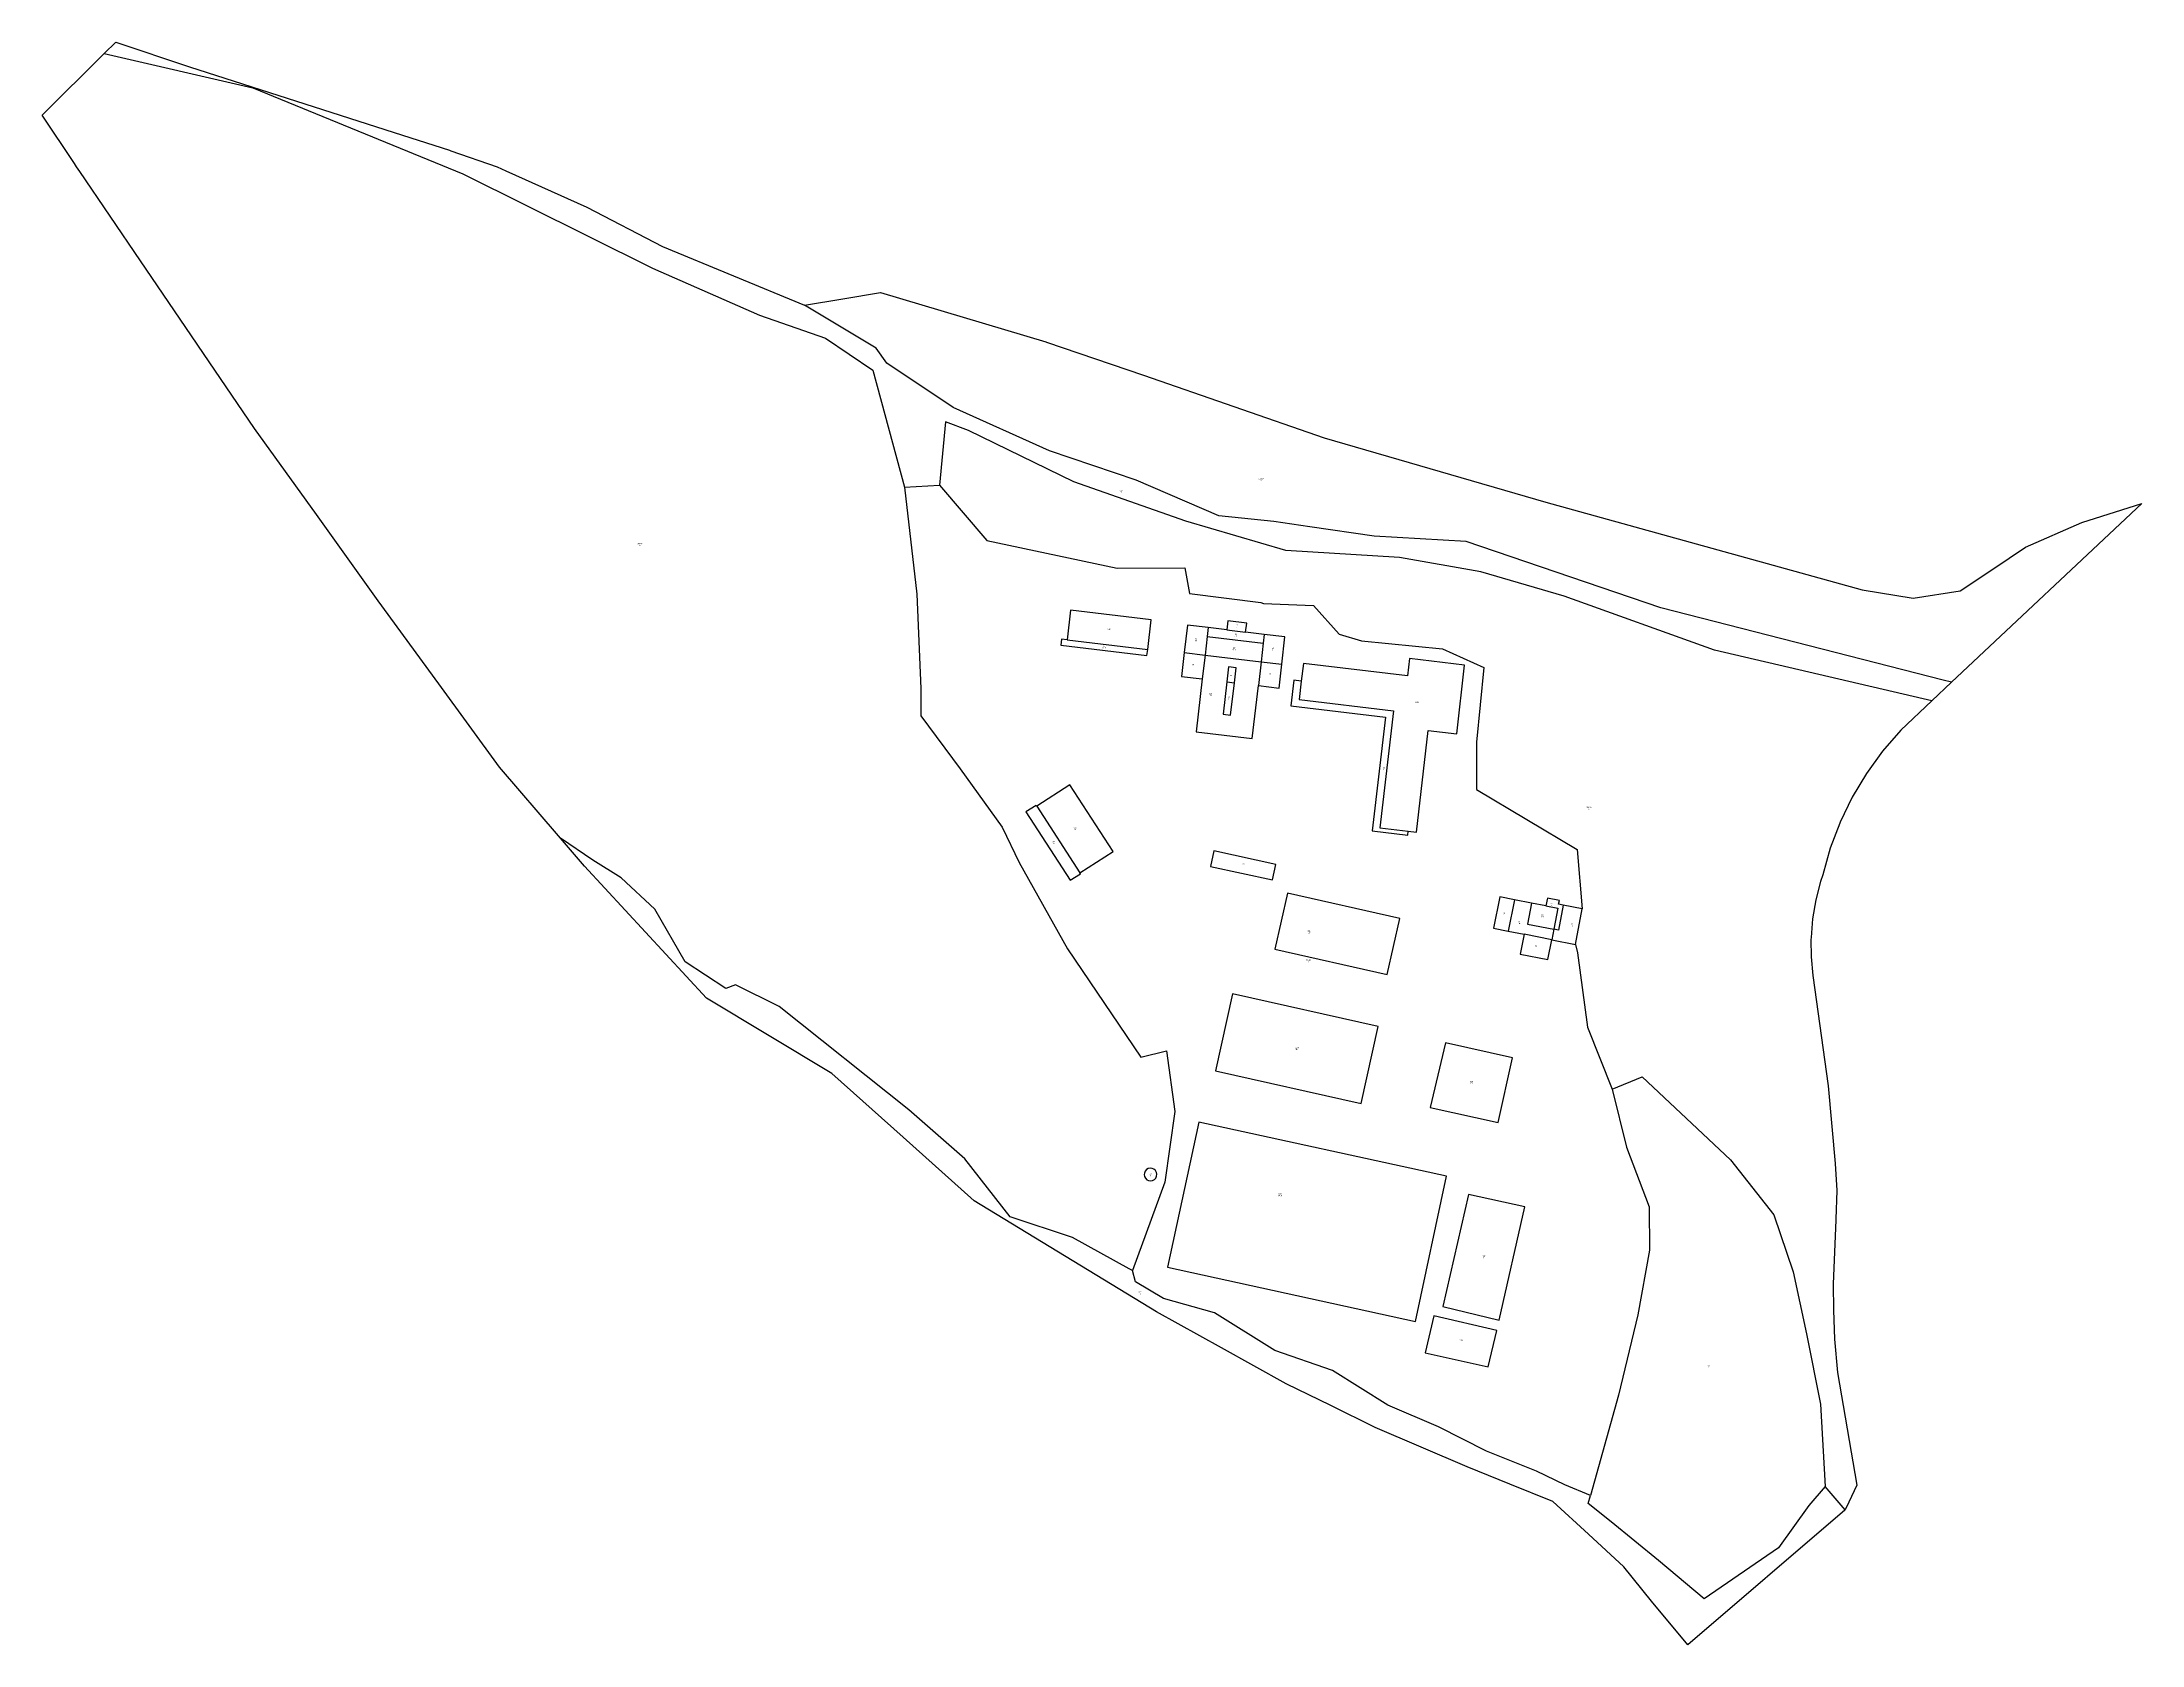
# Model space of a CAD drawing. Header units: metres. Extents: x 482697 to 483361, y 4630109 to 4630616.
import ezdxf
from ezdxf.enums import TextEntityAlignment as Align

# ---------------------------------------------------------------- set-up
doc = ezdxf.new("R2010")
doc.units = ezdxf.units.M

msp = doc.modelspace()

# ---------------------------------------------------------------- linework, layer by layer
at = {"layer": 'PG-LI'}
for p, q in [((482960.97, 4630518.84), (482938.3555, 4630532.4395)), ((482959.92, 4630511.97), (482969.93, 4630474.93)), ((482982.92, 4630495.64), (482981, 4630475.59)), ((482969.93, 4630474.93), (482981, 4630475.59)), ((483022.4, 4630436.09), (483021.32, 4630426.71)), ((483059.36, 4630431.32), (483058.36, 4630422.67)), ((483065.92, 4630430.54), (483059.36, 4630431.32)), ((483065.92, 4630430.54), (483065.6, 4630427.76)), ((483071.8, 4630429.84), (483065.92, 4630430.54)), ((483072.12, 4630432.71), (483071.8, 4630429.84)), ((483021.32, 4630426.71), (483046.8, 4630423.67)), ((483065.6, 4630427.76), (483064.92, 4630421.88)), ((483065.6, 4630427.76), (483083.32, 4630425.65)), ((483071.8, 4630429.84), (483077.76, 4630429.12)), ((483083.64, 4630428.42), (483077.76, 4630429.12)), ((483083.32, 4630425.65), (483082.64, 4630419.77)), ((483083.64, 4630428.42), (483083.32, 4630425.65)), ((483090.2, 4630427.64), (483083.64, 4630428.42)), ((483089.2, 4630418.98), (483090.2, 4630427.64)), ((483058.36, 4630422.67), (483064.92, 4630421.88)), ((483064.92, 4630421.88), (483064.06, 4630414.36)), ((483064.92, 4630421.88), (483082.64, 4630419.77)), ((483072.36, 4630418.16), (483071.82, 4630413.43)), ((483082.64, 4630419.77), (483081.78, 4630412.25)), ((483082.64, 4630419.77), (483089.2, 4630418.98)), ((483096.06, 4630419.22), (483095.36, 4630413.65)), ((483071.82, 4630413.43), (483074.22, 4630413.15)), ((483022.23, 4630380.83), (483011.73, 4630374.08)), ((483011.73, 4630374.08), (483025.39, 4630353.08)), ((482871.37, 4630357.04), (482861.2045, 4630363.9695)), ((483162.72, 4630344.56), (483160.79, 4630334.6)), ((483168.1, 4630343.5), (483162.72, 4630344.56)), ((483173.19, 4630345.08), (483172.71, 4630342.59)), ((483172.71, 4630342.59), (483168.1, 4630343.5)), ((483178.18, 4630342.81), (483176.66, 4630334.92)), ((483184.19, 4630341.62), (483178.18, 4630342.81)), ((483182.03, 4630330.42), (483184.19, 4630341.62)), ((483160.79, 4630334.6), (483165.79, 4630333.62)), ((483174.53, 4630331.89), (483165.79, 4630333.62)), ((483175.18, 4630335.21), (483174.53, 4630331.89)), ((483174.53, 4630331.89), (483182.03, 4630330.42)), ((483176.66, 4630334.92), (483175.18, 4630335.21)), ((483185.83, 4630304.27), (483193.68, 4630284.72)), ((483042.93, 4630223.83), (483042.04, 4630227.41)), ((483267.2845, 4630151.684), (483261, 4630159.08)), ((483186.05, 4630153.68), (483186.77, 4630156.29))]:
    msp.add_line(p, q, dxfattribs=at)
for points in [[(482716.946, 4630612.021), (482763.93, 4630601.11), (482830.33, 4630573.94), (482890.26, 4630544.19), (482924.12, 4630529.34), (482945, 4630522.02), (482959.92, 4630511.97)], [(483300.9205, 4630413.2635), (483298.2955, 4630413.9365), (483209.01, 4630436.83), (483147.48, 4630457.79), (483118.44, 4630459.5), (483098.01, 4630462.38), (483086.65, 4630464.07), (483069.28, 4630465.84), (483043.12, 4630477.19), (483015.72, 4630486.38), (482985.32, 4630500.1), (482964.36, 4630514.16), (482960.97, 4630518.84)], [(483294.6585, 4630407.3875), (483291.9155, 4630408.0265), (483226.02, 4630423.38), (483178.5, 4630440.53), (483152.13, 4630448.2), (483126.44, 4630452.7), (483090.47, 4630454.96), (483058.85, 4630464.24), (483023.49, 4630476.66), (482990.13, 4630492.9), (482982.92, 4630495.64)], [(482969.93, 4630474.93), (482973.78, 4630441.11), (482975.08, 4630411.31), (482975.12, 4630402.64), (482987.48, 4630385.95), (483000.8, 4630367.49), (483006.13, 4630356.31), (483021.47, 4630328.99), (483044.68, 4630294.78), (483052.79, 4630296.74), (483055.39, 4630277.65), (483052.22, 4630255.32), (483042.04, 4630227.41)], [(482981, 4630475.59), (482995.95, 4630458.05), (483037.19, 4630449.29), (483058.51, 4630449.42), (483059.98, 4630441.29), (483082.6, 4630438.53), (483083.4, 4630438.18), (483099.2, 4630437.52), (483107.32, 4630428.51), (483114.44, 4630426.33), (483140, 4630423.82), (483153.08, 4630417.91), (483150.72, 4630394.34), (483150.74, 4630379.42), (483182.58, 4630360.46), (483184.19, 4630341.62)], [(483046.8, 4630423.67), (483047.88, 4630433.05), (483022.4, 4630436.09)], [(483077.76, 4630429.12), (483078.1, 4630432), (483072.12, 4630432.71)], [(483021.32, 4630426.71), (483019.54, 4630426.92), (483019.32, 4630425.04), (483046.58, 4630421.79), (483046.8, 4630423.67)], [(483058.36, 4630422.67), (483057.5, 4630415.14), (483064.06, 4630414.36)], [(483074.22, 4630413.15), (483074.76, 4630417.87), (483072.36, 4630418.16)], [(483081.78, 4630412.25), (483088.34, 4630411.46), (483089.2, 4630418.98)], [(483129.18, 4630366.22), (483131.76, 4630365.92), (483135.48, 4630398.08), (483144.5, 4630397), (483147, 4630418.7), (483129.54, 4630420.78), (483128.9, 4630415.3), (483096.06, 4630419.22)], [(483064.06, 4630414.36), (483062.14, 4630397.63), (483079.84, 4630395.51), (483081.78, 4630412.25)], [(483071.82, 4630413.43), (483070.64, 4630403.17), (483073.02, 4630402.89), (483074.22, 4630413.15)], [(483095.36, 4630413.65), (483093.02, 4630413.93), (483092.08, 4630405.85), (483121.94, 4630402.28), (483117.78, 4630366.28), (483129.04, 4630364.93), (483129.18, 4630366.22)], [(483095.36, 4630413.65), (483094.64, 4630407.85), (483124.48, 4630404.29), (483120.22, 4630367.29), (483129.18, 4630366.22)], [(483025.39, 4630353.08), (483035.88, 4630359.83), (483022.23, 4630380.83)], [(483011.73, 4630374.08), (483011.54, 4630374.37), (483008.31, 4630372.29), (483022.34, 4630350.7), (483025.58, 4630352.78), (483025.39, 4630353.08)], [(483086.22, 4630350.83), (483087.26, 4630355.71), (483067.66, 4630359.96), (483066.62, 4630355.08), (483086.22, 4630350.83)], [(483042.04, 4630227.41), (483040.98, 4630227.84), (483023, 4630237.8), (483003.37, 4630244.34), (482988.99, 4630262.68), (482971.31, 4630278.17), (482930.32, 4630310.77), (482916.54, 4630317.63), (482913.48, 4630316.49), (482900.61, 4630324.91), (482890.97, 4630341.54), (482880.39, 4630351.49), (482871.37, 4630357.04)], [(483122.54, 4630320.92), (483126.48, 4630338.65), (483090.99, 4630346.66), (483087.04, 4630328.93), (483122.54, 4630320.92)], [(483162.72, 4630344.56), (483158.07, 4630345.48), (483156.15, 4630335.52), (483160.79, 4630334.6)], [(483178.18, 4630342.81), (483176.7, 4630343.1), (483176.94, 4630344.34), (483173.19, 4630345.08)], [(483168.1, 4630343.5), (483166.82, 4630336.86), (483175.18, 4630335.21)], [(483172.71, 4630342.59), (483176.46, 4630341.85), (483175.18, 4630335.21)], [(483165.79, 4630333.62), (483164.59, 4630327.39), (483173.33, 4630325.67), (483174.53, 4630331.89)], [(483182.03, 4630330.42), (483182.69, 4630327.81), (483185.83, 4630304.27)], [(483073.63, 4630314.82), (483068.26, 4630290.45), (483114.24, 4630280.17), (483119.61, 4630304.53), (483073.63, 4630314.82)], [(483136.1, 4630278.92), (483157.62, 4630274.1), (483162.13, 4630294.57), (483140.9, 4630299.32), (483136.1, 4630278.92)], [(483193.68, 4630284.72), (483198.12, 4630266.39), (483205.34, 4630247.46), (483205.39, 4630233.81), (483201.73, 4630213.34), (483195.6, 4630187.91), (483186.77, 4630156.29)], [(483193.68, 4630284.72), (483203.13, 4630288.58), (483231.02, 4630262.37), (483244.78, 4630244.95), (483250.88, 4630226.96), (483255.11, 4630207.31), (483259.46, 4630185.06), (483261, 4630159.08)], [(483062.94, 4630274.25), (483053.09, 4630228.39), (483131.44, 4630211.28), (483141.29, 4630257.14), (483062.94, 4630274.25)], [(483046.4, 4630259.23), (483045.99, 4630258.75), (483045.74, 4630258.17), (483045.68, 4630257.68), (483045.78, 4630257.06), (483046.08, 4630256.5), (483046.53, 4630256.05), (483047.1, 4630255.77), (483047.73, 4630255.69), (483048.35, 4630255.8), (483048.91, 4630256.1), (483049.34, 4630256.56), (483049.61, 4630257.13), (483049.68, 4630257.76), (483049.56, 4630258.37), (483049.25, 4630258.93), (483048.78, 4630259.35), (483048.2, 4630259.61), (483047.57, 4630259.68), (483046.95, 4630259.55), (483046.4, 4630259.23)], [(483157.86, 4630211.62), (483166.06, 4630247.43), (483148.19, 4630251.38), (483140.14, 4630216.02), (483157.86, 4630211.62)], [(483186.77, 4630156.29), (483178.62, 4630159.58), (483169.76, 4630163.96), (483153.87, 4630170.31), (483138.72, 4630177.93), (483122.69, 4630184.81), (483105.2, 4630195.73), (483087.01, 4630202.06), (483067.97, 4630213.98), (483051.75, 4630218.48), (483042.93, 4630223.83)], [(483134.52, 4630201.37), (483154.48, 4630196.94), (483157.19, 4630208.42), (483137.23, 4630213.03), (483134.52, 4630201.37)], [(483261, 4630159.08), (483255.85, 4630153.06), (483246.22, 4630139.66), (483222.72, 4630123.6), (483208.28, 4630135.68), (483193.32, 4630147.89), (483186.05, 4630153.68)]]:
    msp.add_lwpolyline(points, dxfattribs=at)
at = {"layer": 'PG-LP'}
for p, q in [((482716.946, 4630612.021), (482720.606, 4630615.641)), ((483300.9205, 4630413.2635), (483294.6585, 4630407.3875)), ((483294.6585, 4630407.3875), (483284.851, 4630398.1845)), ((483267.2845, 4630151.684), (483267.2335, 4630151.5755))]:
    msp.add_line(p, q, dxfattribs=at)
for points in [[(482861.2045, 4630363.9695), (482860.5245, 4630364.7695), (482841.9245, 4630386.49), (482822.7545, 4630412.76), (482803.585, 4630439.0405), (482784.025, 4630466.2605), (482764.465, 4630493.4905), (482728.4255, 4630546.471), (482709.2255, 4630574.701), (482708.2055, 4630576.201), (482707.4955, 4630577.221), (482697.266, 4630592.5215), (482716.946, 4630612.021)], [(482720.606, 4630615.641), (482743.886, 4630607.831), (482811.226, 4630586.2005), (482826.126, 4630581.4105), (482826.496, 4630581.2905), (482841.156, 4630576.14), (482843.846, 4630574.94), (482869.486, 4630563.46), (482893.456, 4630550.99), (482938.3555, 4630532.4395)], [(482938.3555, 4630532.4395), (482950.446, 4630534.4695), (482962.376, 4630536.479), (483014.586, 4630520.869), (483014.816, 4630520.789), (483045.4855, 4630510.3785), (483102.5455, 4630490.558), (483172.6755, 4630470.1575), (483272.6755, 4630442.5065), (483288.7555, 4630439.8465), (483303.6055, 4630442.1565), (483313.9555, 4630449.0665), (483324.2955, 4630455.9865), (483342.136, 4630463.776), (483361.126, 4630469.756), (483300.9205, 4630413.2635)], [(483284.851, 4630398.1845), (483284.839, 4630398.1725), (483279.119, 4630391.5445), (483273.9985, 4630384.4435), (483269.516, 4630376.923), (483265.706, 4630369.0405), (483265.5975, 4630368.787), (483262.598, 4630360.856), (483260.2145, 4630352.432), (483259.5225, 4630350.31), (483258.0025, 4630344.488), (483256.995, 4630338.556), (483256.5085, 4630332.558), (483256.4885, 4630331.9365), (483256.547, 4630326.541), (483257.1095, 4630320.55), (483261.871, 4630285.7695), (483264.1485, 4630261.1335), (483264.6105, 4630252.694), (483264.3555, 4630243.5365), (483264.345, 4630243.395), (483263.527, 4630223.041), (483263.5555, 4630214.8565), (483263.941, 4630205.6505), (483264.8425, 4630195.135), (483270.9565, 4630159.4865), (483268.4235, 4630154.1045), (483267.2845, 4630151.684)], [(483267.2335, 4630151.5755), (483217.593, 4630108.9965), (483206.103, 4630122.8965), (483197.353, 4630133.737), (483186.113, 4630144.057), (483174.863, 4630154.387), (483161.313, 4630159.857), (483147.7735, 4630165.327), (483133.2535, 4630171.5575), (483118.7435, 4630177.7875), (483104.6735, 4630184.6475), (483090.6035, 4630191.5175), (483070.1135, 4630202.898), (483049.6335, 4630214.288), (482991.9935, 4630249.3685), (482969.454, 4630269.509), (482946.904, 4630289.649), (482927.114, 4630301.549), (482907.334, 4630313.4595), (482888.024, 4630334.3295), (482868.7245, 4630355.1995), (482861.2045, 4630363.9695)]]:
    msp.add_lwpolyline(points, dxfattribs=at)

# ---------------------------------------------------------------- texts
at = {"layer": 'PG-AA'}
for s, p in [('c', (483082.6, 4630477.32)), ('b', (483038.46, 4630473.53)), ('a', (482886.35, 4630456.76)), ('-I', (483074.95, 4630430.92)), ('POR', (483033.06, 4630424.36)), ('I', (483034.58, 4630429.7)), ('-I+I', (483062.15, 4630426.6)), ('-I+III', (483074.12, 4630423.76)), ('-I+I', (483074.63, 4630428.09)), ('-I+I', (483086.42, 4630423.7)), ('I', (483061.21, 4630418.51)), ('I', (483073.23, 4630415.1)), ('I', (483085.49, 4630415.61)), ('III', (483066.69, 4630409.36)), ('II', (483072.42, 4630408.16)), ('I', (483131.93, 4630406.59)), ('I', (483121.36, 4630385.91)), ('d', (483186.34, 4630373.45)), ('PI', (483023.8, 4630366.96)), ('SS', (483017.09, 4630362.63)), ('I', (483076.94, 4630355.4)), ('-I', (483159.43, 4630340.04)), ('-I+I', (483164.36, 4630337.25)), ('-I+II', (483171.64, 4630339.36)), ('II', (483174.51, 4630342.92)), ('TEN', (483097.75, 4630334.36)), ('I', (483180.97, 4630336.44)), ('h', (483097.56, 4630325.18)), ('I', (483169.55, 4630329.64)), ('ZD', (483093.93, 4630297.49)), ('ZD', (483149.19, 4630286.71)), ('g', (483047.68, 4630257.68)), ('FUT', (483088.71, 4630251.21)), ('I', (483153.08, 4630231.61)), ('f', (483044.54, 4630220.12)), ('I', (483145.83, 4630204.95)), ('e', (483224.19, 4630197.11))]:
    msp.add_text(s, height=0.4, dxfattribs=at).set_placement(p, align=Align.TOP_CENTER)
at = {"layer": 'PG-AS'}
for s, p in [('10210', (483082.6, 4630477.32)), ('4234', (483038.46, 4630473.53)), ('50548', (482886.35, 4630456.76)), ('242', (483034.58, 4630429.7)), ('17', (483074.95, 4630430.92)), ('52', (483033.06, 4630424.36)), ('58', (483062.15, 4630426.6)), ('106', (483074.12, 4630423.76)), ('50', (483074.63, 4630428.09)), ('58', (483086.42, 4630423.7)), ('50', (483061.21, 4630418.51)), ('11', (483073.23, 4630415.1)), ('50', (483085.49, 4630415.61)), ('399', (483066.69, 4630409.36)), ('25', (483072.42, 4630408.16)), ('1156', (483131.93, 4630406.59)), ('183', (483121.36, 4630385.91)), ('20205', (483186.34, 4630373.45)), ('313', (483023.8, 4630366.96)), ('99', (483017.09, 4630362.63)), ('100', (483076.94, 4630355.4)), ('48', (483159.43, 4630340.04)), ('84', (483164.36, 4630337.25)), ('58', (483171.64, 4630339.36)), ('22', (483174.51, 4630342.92)), ('661', (483097.75, 4630334.36)), ('75', (483180.97, 4630336.44)), ('30786', (483097.56, 4630325.18)), ('56', (483169.55, 4630329.64)), ('1176', (483093.93, 4630297.49)), ('459', (483149.19, 4630286.71)), ('12', (483047.68, 4630257.68)), ('3762', (483088.71, 4630251.21)), ('667', (483153.08, 4630231.61)), ('3521', (483044.54, 4630220.12)), ('243', (483145.83, 4630204.95)), ('7551', (483224.19, 4630197.11))]:
    msp.add_text(s, height=0.4, dxfattribs=at).set_placement(p, align=Align.BOTTOM_CENTER)

doc.saveas('drawing.dxf')
